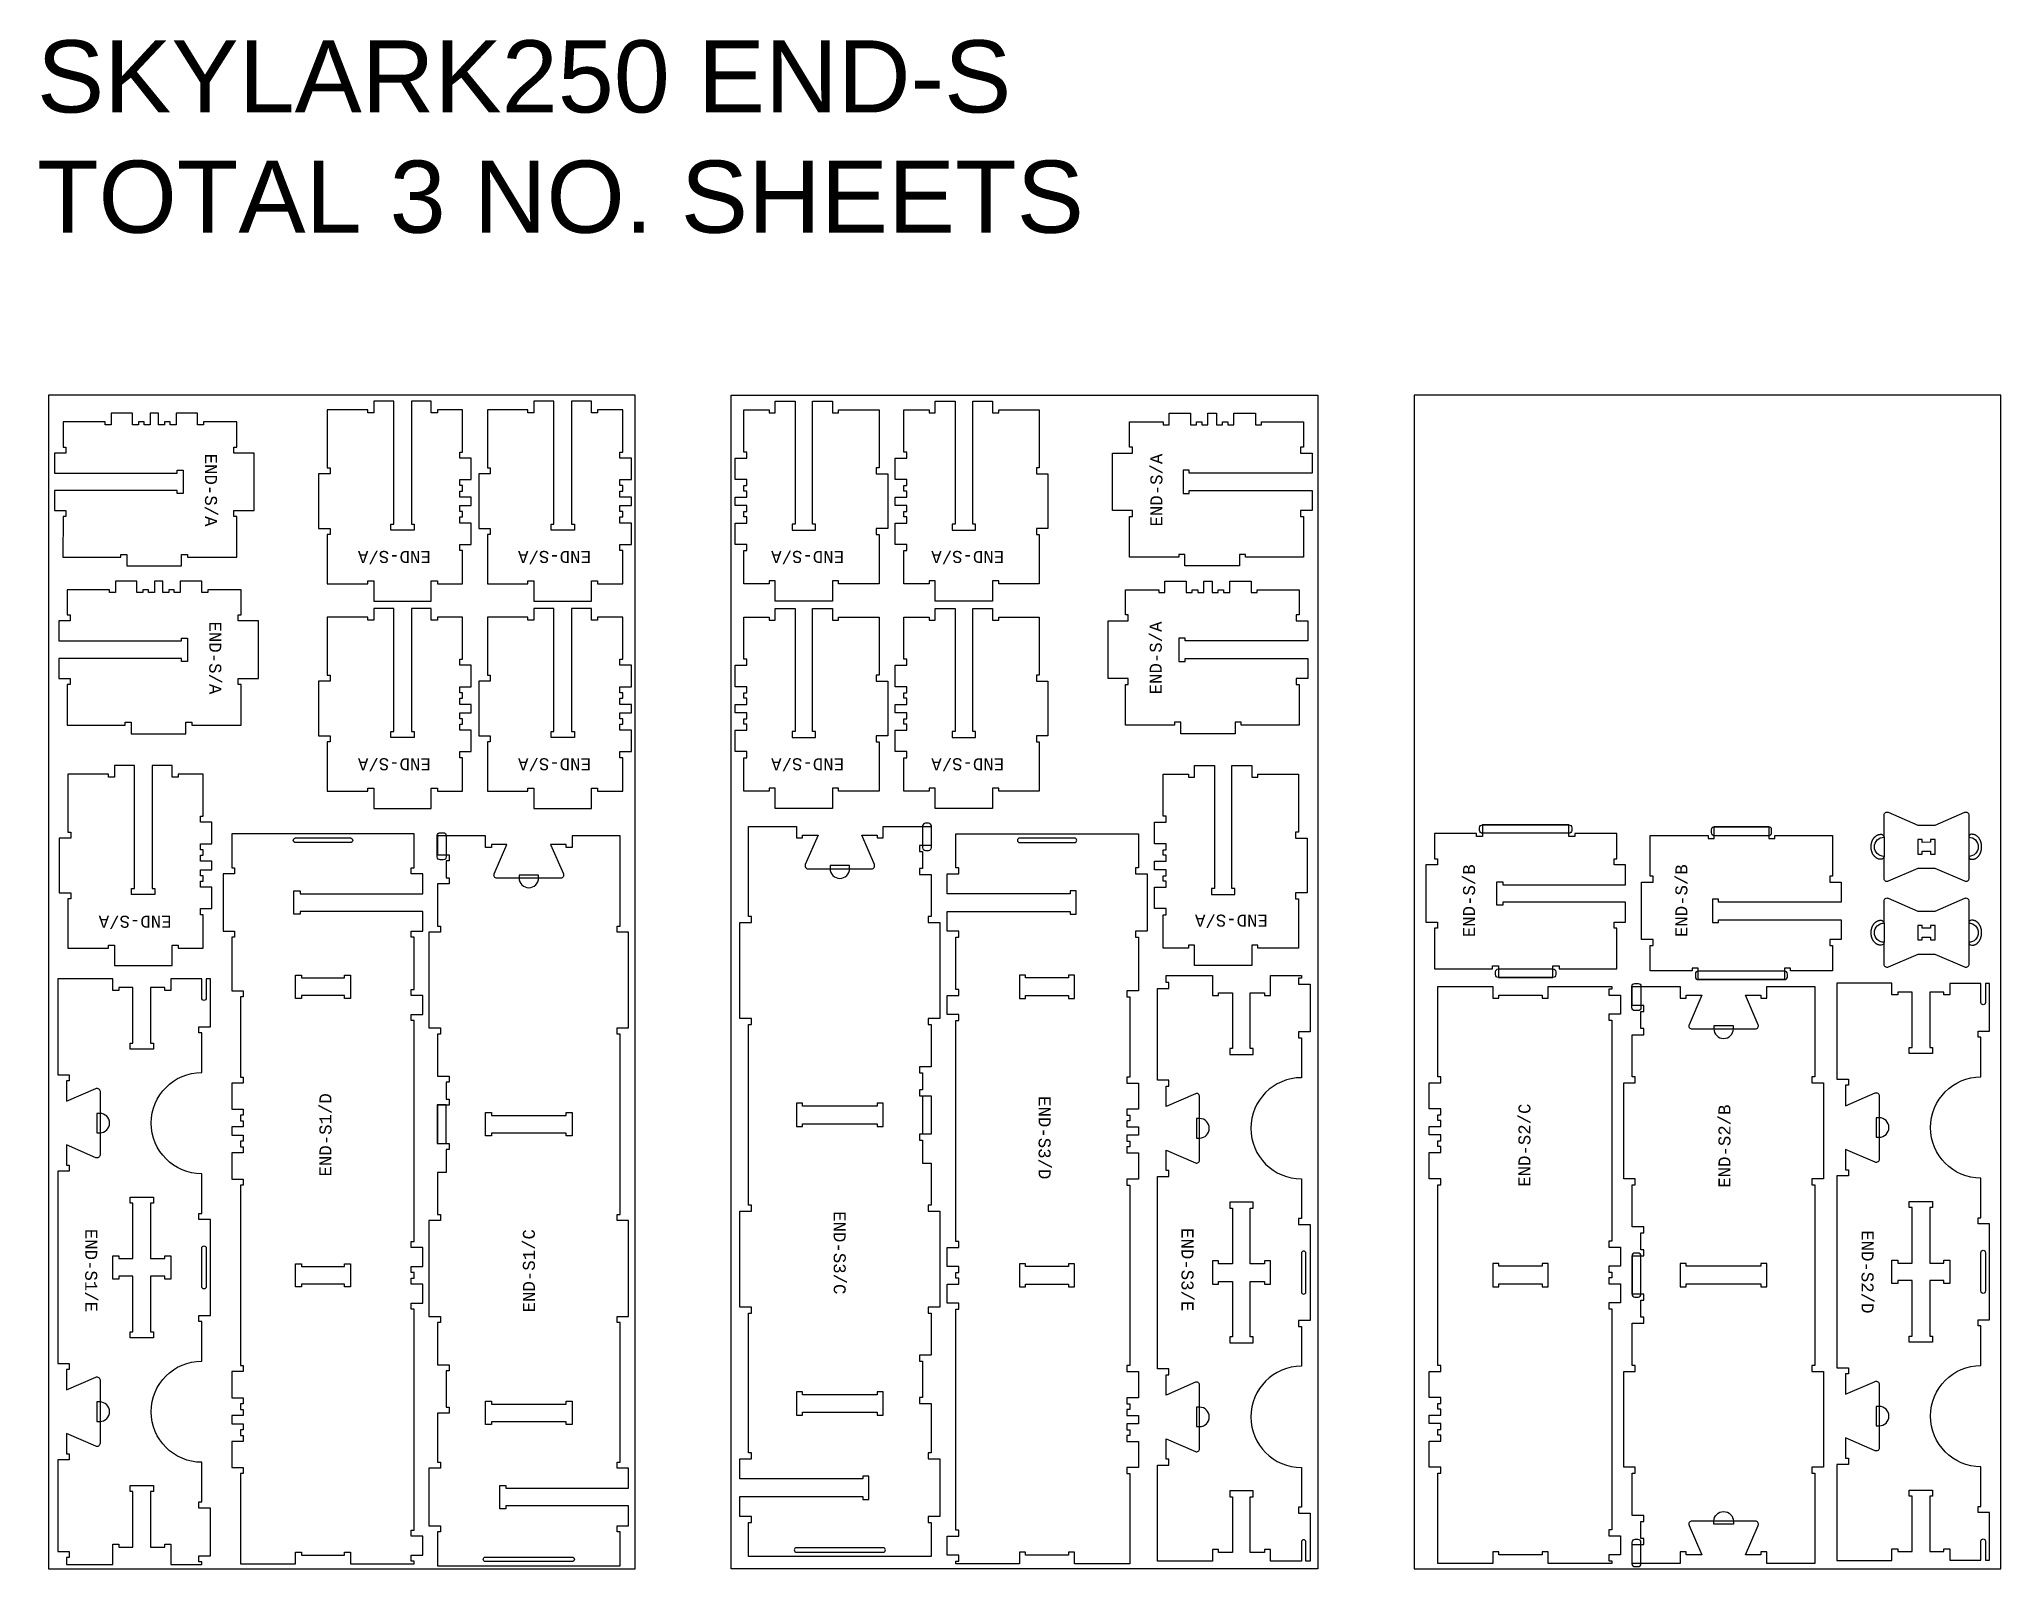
# Model space of a CAD drawing. Extents: x -30 to 12678, y 0 to 23683.
# Drawn here: x 1469 to 5549, y 1291 to 4471 of the extents above; entities that cross this region are included whole.
import ezdxf

# ---------------------------------------------------------------- set-up
doc = ezdxf.new("R2010")
doc.units = 0
for name, color, linetype in [('0_SHEET_SPRUCEPLY_2440X122', 1, 'CONTINUOUS'), ('1_ANYTOOL_1MMDEEP_LABELS_S', 2, 'CONTINUOUS'), ('3_ANYTOOL_CUTTHROUGH_INSID', 4, 'CONTINUOUS'), ('4_ANYTOOL_CUTTHROUGH_OUTSI', 5, 'CONTINUOUS'), ('5_ANYTOOL_HALF_MILL_9MM_IN', 3, 'CONTINUOUS'), ('DONOTCUT', 7, 'CONTINUOUS')]:
    doc.layers.add(name, color=color, linetype=linetype)
doc.styles.add('ARIAL_REGULAR', font='')
doc.styles.add('MONOTXT_REGULAR', font='')
doc.styles.get('ARIAL_REGULAR').set_extended_font_data('Arial')
doc.styles.get('MONOTXT_REGULAR').set_extended_font_data('Monotxt')

msp = doc.modelspace()

# ---------------------------------------------------------------- texts
at = {"layer": '0_SHEET_SPRUCEPLY_2440X122', "color": 1, "char_height": 0.5, "width": 4.918, "attachment_point": 1, "style": 'ARIAL_REGULAR'}
for s, insert in [('001 x1', (1488.5, 3808.2)), ('003 x1', (2908.5, 3808.2)), ('002 x1', (2908.5, 3808.2))]:
    msp.add_mtext(s, dxfattribs=dict(at, insert=insert))
at = {"layer": '1_ANYTOOL_1MMDEEP_LABELS_S', "char_height": 25, "attachment_point": 5, "style": 'MONOTXT_REGULAR'}
for s, insert, width, rotation in [('END-S/A', (1826.2, 3533.5), 386.216, 270), ('END-S/A', (3792.7, 3533.5), 386.216, 90), ('END-S/A', (2207.7, 3394.7), 386.216, 180), ('END-S/A', (2540.7, 3394.7), 386.216, 180), ('END-S/A', (3067.1, 3394.7), 386.216, 180), ('END-S/A', (3400.1, 3394.7), 386.216, 180), ('END-S/A', (1835.1, 3184.6), 386.216, 270), ('END-S/A', (3791.3, 3184.6), 386.216, 90), ('END-S/A', (2207.7, 2963.7), 386.216, 180), ('END-S/A', (2540.7, 2963.7), 386.216, 180), ('END-S/A', (3067.1, 2963.7), 386.216, 180), ('END-S/A', (3400.1, 2963.7), 386.216, 180), ('END-S/B', (4442.9, 2679.7), 386.216, 90), ('END-S/B', (4884.5, 2679.9), 386.216, 90), ('END-S/A', (1668.6, 2636.3), 386.216, 180), ('END-S/A', (3948.5, 2638.6), 386.216, 180), ('END-S1/D', (2064.6, 2193), 436.486, 90), ('END-S3/D', (3559.9, 2187), 436.486, 270), ('END-S2/C', (4558.1, 2171.6), 436.216, 90), ('END-S2/B', (4974.1, 2169.6), 436.486, 90), ('END-S3/C', (3133.7, 1947.8), 436.216, 270), ('END-S1/E', (1577.1, 1911.1), 435.946, 270), ('END-S1/C', (2487.7, 1910.5), 436.216, 90), ('END-S3/E', (3857, 1912.6), 435.946, 270), ('END-S2/D', (5271.3, 1908.2), 436.486, 270)]:
    msp.add_mtext(s, dxfattribs=dict(at, insert=insert, width=width, rotation=rotation))
at = {"layer": 'DONOTCUT', "insert": (1464.5, 4468.6), "char_height": 150, "width": 4614.13, "attachment_point": 1, "style": 'ARIAL_REGULAR'}
msp.add_mtext('{\\fArial;SKYLARK250 END-S}\\P{\\fArial;TOTAL 3 NO. SHEETS}', dxfattribs=at)

# ---------------------------------------------------------------- linework, layer by layer
at = {"layer": '0_SHEET_SPRUCEPLY_2440X122'}
for points in [[(1488.5, 1290.9), (2708.5, 1290.9), (2708.5, 3730.9), (1488.5, 3730.9)], [(4128.5, 1290.9), (2908.5, 1290.9), (2908.5, 3730.9), (4128.5, 3730.9)], [(4328.5, 1290.9), (5548.5, 1290.9), (5548.5, 3730.9), (4328.5, 3730.9)]]:
    msp.add_lwpolyline(points, close=True, dxfattribs=at)
at = {"layer": '3_ANYTOOL_CUTTHROUGH_INSID'}
for points in [[(2002.3, 2810.2), (2116.3, 2810.2, -1), (2116.3, 2800.7), (2002.3, 2800.7, -1)], [(3622.2, 2810.1), (3508.2, 2810.1, 1), (3508.2, 2800.6), (3622.2, 2800.6, 1)], [(1807.1, 1877.4), (1807.1, 1957.4, -1), (1816.6, 1957.4), (1816.6, 1877.4, -1)], [(4094, 1946.6), (4094, 1866.6, 1), (4103.5, 1866.6), (4103.5, 1946.6, 1)], [(5507.3, 1868.2), (5507.3, 1948.2, -1), (5516.8, 1948.2), (5516.8, 1868.2, -1)], [(2397.3, 1305.7, -1), (2397.3, 1315.2), (2577.3, 1315.2, -1), (2577.3, 1305.7)], [(3224.2, 1325.2, 1), (3224.2, 1334.7), (3044.2, 1334.7, 1), (3044.2, 1325.2)]]:
    msp.add_lwpolyline(points, format="xyb", close=True, dxfattribs=at)
for points in [[(5402.4, 2801.2), (5385.3, 2801.1), (5385.3, 2806.9), (5375.8, 2806.9), (5375.8, 2776.9), (5385.3, 2776.9), (5385.3, 2782.6), (5402.4, 2782.7), (5402.4, 2776.9), (5411.8, 2776.9), (5411.8, 2807), (5402.4, 2807)], [(5402.4, 2622.6), (5385.3, 2622.5), (5385.3, 2628.3), (5375.8, 2628.3), (5375.8, 2598.3), (5385.3, 2598.3), (5385.3, 2604), (5402.4, 2604.1), (5402.4, 2598.3), (5411.8, 2598.3), (5411.8, 2628.4), (5402.4, 2628.4)], [(2104, 2476.7), (2104, 2482.7), (2014.5, 2482.7), (2014.5, 2476.7), (2002, 2476.7), (2002, 2525.2), (2014.5, 2525.2), (2014.5, 2519.2), (2104, 2519.2), (2104, 2525.2), (2116.5, 2525.2), (2116.5, 2476.7)], [(3520.5, 2476.7), (3520.5, 2482.7), (3610, 2482.7), (3610, 2476.7), (3622.5, 2476.7), (3622.5, 2525.2), (3610, 2525.2), (3610, 2519.2), (3520.5, 2519.2), (3520.5, 2525.2), (3508, 2525.2), (3508, 2476.7)], [(3056.5, 2216.2), (3212, 2216.2), (3212, 2210.2), (3224.5, 2210.2), (3224.5, 2258.7), (3212, 2258.7), (3212, 2252.7), (3056.5, 2252.7), (3056.5, 2258.7), (3044, 2258.7), (3044, 2210.2), (3056.5, 2210.2)], [(2565, 2196.7), (2409.5, 2196.7), (2409.5, 2190.7), (2397, 2190.7), (2397, 2239.2), (2409.5, 2239.2), (2409.5, 2233.2), (2565, 2233.2), (2565, 2239.2), (2577.5, 2239.2), (2577.5, 2190.7), (2565, 2190.7)], [(1706.6, 2051.2), (1700.6, 2051.2), (1700.6, 1935.7), (1730.1, 1935.7), (1730.1, 1941.7), (1742.6, 1941.7), (1742.6, 1893.2), (1730.1, 1893.2), (1730.1, 1899.2), (1700.6, 1899.2), (1700.6, 1783.7), (1706.6, 1783.7), (1706.6, 1771.2), (1658.1, 1771.2), (1658.1, 1783.7), (1664.1, 1783.7), (1664.1, 1899.2), (1634.6, 1899.2), (1634.6, 1893.2), (1622.1, 1893.2), (1622.1, 1941.7), (1634.6, 1941.7), (1634.6, 1935.7), (1664.1, 1935.7), (1664.1, 2051.2), (1658.1, 2051.2), (1658.1, 2063.7), (1706.6, 2063.7)], [(3993.5, 1772.9), (3987.5, 1772.9), (3987.5, 1888.4), (4017, 1888.4), (4017, 1882.4), (4029.5, 1882.4), (4029.5, 1930.9), (4017, 1930.9), (4017, 1924.9), (3987.5, 1924.9), (3987.5, 2040.4), (3993.5, 2040.4), (3993.5, 2052.9), (3945, 2052.9), (3945, 2040.4), (3951, 2040.4), (3951, 1924.9), (3921.5, 1924.9), (3921.5, 1930.9), (3909, 1930.9), (3909, 1882.4), (3921.5, 1882.4), (3921.5, 1888.4), (3951, 1888.4), (3951, 1772.9), (3945, 1772.9), (3945, 1760.4), (3993.5, 1760.4)], [(5406.8, 2042), (5400.8, 2042), (5400.8, 1926.5), (5430.3, 1926.5), (5430.3, 1932.5), (5442.8, 1932.5), (5442.8, 1884), (5430.3, 1884), (5430.3, 1890), (5400.8, 1890), (5400.8, 1774.5), (5406.8, 1774.5), (5406.8, 1762), (5358.3, 1762), (5358.3, 1774.5), (5364.3, 1774.5), (5364.3, 1890), (5334.8, 1890), (5334.8, 1884), (5322.3, 1884), (5322.3, 1932.5), (5334.8, 1932.5), (5334.8, 1926.5), (5364.3, 1926.5), (5364.3, 2042), (5358.3, 2042), (5358.3, 2054.5), (5406.8, 2054.5)], [(2014.5, 1882.7), (2014.5, 1876.7), (2002, 1876.7), (2002, 1925.2), (2014.5, 1925.2), (2014.5, 1919.2), (2104, 1919.2), (2104, 1925.2), (2116.5, 1925.2), (2116.5, 1876.7), (2104, 1876.7), (2104, 1882.7)], [(3610, 1882.7), (3610, 1876.7), (3622.5, 1876.7), (3622.5, 1925.2), (3610, 1925.2), (3610, 1919.2), (3520.5, 1919.2), (3520.5, 1925.2), (3508, 1925.2), (3508, 1876.7), (3520.5, 1876.7), (3520.5, 1882.7)], [(4594.5, 1919.8), (4505, 1919.8), (4505, 1925.8), (4492.5, 1925.8), (4492.5, 1877.3), (4505, 1877.3), (4505, 1883.3), (4594.5, 1883.3), (4594.5, 1877.3), (4607, 1877.3), (4607, 1925.8), (4594.5, 1925.8)], [(5062.3, 1877.3), (5062.3, 1925.8), (5049.8, 1925.8), (5049.8, 1919.8), (4894.3, 1919.8), (4894.3, 1925.8), (4881.8, 1925.8), (4881.8, 1877.3), (4894.3, 1877.3), (4894.3, 1883.3), (5049.8, 1883.3), (5049.8, 1877.3)], [(2577.5, 1590.7), (2565, 1590.7), (2565, 1596.7), (2409.5, 1596.7), (2409.5, 1590.7), (2397, 1590.7), (2397, 1639.2), (2409.5, 1639.2), (2409.5, 1633.2), (2565, 1633.2), (2565, 1639.2), (2577.5, 1639.2)], [(3044, 1610.2), (3056.5, 1610.2), (3056.5, 1616.2), (3212, 1616.2), (3212, 1610.2), (3224.5, 1610.2), (3224.5, 1658.7), (3212, 1658.7), (3212, 1652.7), (3056.5, 1652.7), (3056.5, 1658.7), (3044, 1658.7)]]:
    msp.add_lwpolyline(points, close=True, dxfattribs=at)
at = {"layer": '4_ANYTOOL_CUTTHROUGH_OUTSI'}
for points in [[(2349.6, 3489.1), (2343.6, 3489.1), (2343.6, 3501.6), (2367.6, 3501.6), (2367.6, 3519.1), (2343.6, 3519.1), (2343.6, 3531.6), (2349.6, 3531.6), (2349.6, 3543.1), (2343.6, 3543.1), (2343.6, 3555.6), (2367.6, 3555.6), (2367.6, 3600.2), (2343.6, 3600.2), (2343.6, 3612.7), (2349.6, 3612.7), (2349.6, 3700.2), (2297.1, 3700.2), (2297.1, 3694.2), (2284.6, 3694.2), (2284.6, 3718.2), (2243.1, 3718.2), (2243.1, 3462.7), (2249.1, 3462.7), (2249.1, 3450.2), (2200.6, 3450.2), (2200.6, 3462.7), (2206.6, 3462.7), (2206.6, 3718.2), (2165.1, 3718.2), (2165.1, 3694.2), (2152.6, 3694.2), (2152.6, 3700.2), (2068.1, 3700.2), (2068.1, 3682.5), (2068.1, 3579.7), (2074.1, 3579.7), (2074.1, 3567.2), (2050.1, 3567.2), (2050.1, 3453.7), (2074.1, 3453.7), (2074.1, 3441.2), (2068.1, 3441.2), (2068.1, 3338.7), (2152.6, 3338.7), (2152.6, 3344.7), (2165.1, 3344.7), (2165.1, 3302.7), (2284.6, 3302.7), (2284.6, 3344.7), (2297.1, 3344.7), (2297.1, 3338.7), (2349.6, 3338.7), (2349.6, 3408.2), (2343.6, 3408.2), (2343.6, 3420.7), (2367.6, 3420.7), (2367.6, 3465.1), (2343.6, 3465.1), (2343.6, 3477.6), (2349.6, 3477.6)], [(2682.6, 3489.1), (2676.6, 3489.1), (2676.6, 3501.6), (2700.6, 3501.6), (2700.6, 3519.1), (2676.6, 3519.1), (2676.6, 3531.6), (2682.6, 3531.6), (2682.6, 3543.1), (2676.6, 3543.1), (2676.6, 3555.6), (2700.6, 3555.6), (2700.6, 3600.2), (2676.6, 3600.2), (2676.6, 3612.7), (2682.6, 3612.7), (2682.6, 3700.2), (2630.1, 3700.2), (2630.1, 3694.2), (2617.6, 3694.2), (2617.6, 3718.2), (2576.1, 3718.2), (2576.1, 3462.7), (2582.1, 3462.7), (2582.1, 3450.2), (2533.6, 3450.2), (2533.6, 3462.7), (2539.6, 3462.7), (2539.6, 3718.2), (2498.1, 3718.2), (2498.1, 3694.2), (2485.6, 3694.2), (2485.6, 3700.2), (2401.1, 3700.2), (2401.1, 3682.5), (2401.1, 3579.7), (2407.1, 3579.7), (2407.1, 3567.2), (2383.1, 3567.2), (2383.1, 3453.7), (2407.1, 3453.7), (2407.1, 3441.2), (2401.1, 3441.2), (2401.1, 3338.7), (2485.6, 3338.7), (2485.6, 3344.7), (2498.1, 3344.7), (2498.1, 3302.7), (2617.6, 3302.7), (2617.6, 3344.7), (2630.1, 3344.7), (2630.1, 3338.7), (2682.6, 3338.7), (2682.6, 3408.2), (2676.6, 3408.2), (2676.6, 3420.7), (2700.6, 3420.7), (2700.6, 3465.1), (2676.6, 3465.1), (2676.6, 3477.6), (2682.6, 3477.6)], [(2934.5, 3489.1), (2940.5, 3489.1), (2940.5, 3501.6), (2916.5, 3501.6), (2916.5, 3519.1), (2940.5, 3519.1), (2940.5, 3531.6), (2934.5, 3531.6), (2934.5, 3543.1), (2940.5, 3543.1), (2940.5, 3555.6), (2916.5, 3555.6), (2916.5, 3600.2), (2940.5, 3600.2), (2940.5, 3612.7), (2934.5, 3612.7), (2934.5, 3700.2), (2987, 3700.2), (2987, 3694.2), (2999.5, 3694.2), (2999.5, 3718.2), (3041, 3718.2), (3041, 3462.7), (3035, 3462.7), (3035, 3450.2), (3083.5, 3450.2), (3083.5, 3462.7), (3077.5, 3462.7), (3077.5, 3718.2), (3119, 3718.2), (3119, 3694.2), (3131.5, 3694.2), (3131.5, 3700.2), (3216, 3700.2), (3216, 3682.5), (3216, 3579.7), (3210, 3579.7), (3210, 3567.2), (3234, 3567.2), (3234, 3453.7), (3210, 3453.7), (3210, 3441.2), (3216, 3441.2), (3216, 3338.7), (3131.5, 3338.7), (3131.5, 3344.7), (3119, 3344.7), (3119, 3302.7), (2999.5, 3302.7), (2999.5, 3344.7), (2987, 3344.7), (2987, 3338.7), (2934.5, 3338.7), (2934.5, 3408.2), (2940.5, 3408.2), (2940.5, 3420.7), (2916.5, 3420.7), (2916.5, 3465.1), (2940.5, 3465.1), (2940.5, 3477.6), (2934.5, 3477.6)], [(3267.5, 3489.1), (3273.5, 3489.1), (3273.5, 3501.6), (3249.5, 3501.6), (3249.5, 3519.1), (3273.5, 3519.1), (3273.5, 3531.6), (3267.5, 3531.6), (3267.5, 3543.1), (3273.5, 3543.1), (3273.5, 3555.6), (3249.5, 3555.6), (3249.5, 3600.2), (3273.5, 3600.2), (3273.5, 3612.7), (3267.5, 3612.7), (3267.5, 3700.2), (3320, 3700.2), (3320, 3694.2), (3332.5, 3694.2), (3332.5, 3718.2), (3374, 3718.2), (3374, 3462.7), (3368, 3462.7), (3368, 3450.2), (3416.5, 3450.2), (3416.5, 3462.7), (3410.5, 3462.7), (3410.5, 3718.2), (3452, 3718.2), (3452, 3694.2), (3464.5, 3694.2), (3464.5, 3700.2), (3549, 3700.2), (3549, 3682.5), (3549, 3579.7), (3543, 3579.7), (3543, 3567.2), (3567, 3567.2), (3567, 3453.7), (3543, 3453.7), (3543, 3441.2), (3549, 3441.2), (3549, 3338.7), (3464.5, 3338.7), (3464.5, 3344.7), (3452, 3344.7), (3452, 3302.7), (3332.5, 3302.7), (3332.5, 3344.7), (3320, 3344.7), (3320, 3338.7), (3267.5, 3338.7), (3267.5, 3408.2), (3273.5, 3408.2), (3273.5, 3420.7), (3249.5, 3420.7), (3249.5, 3465.1), (3273.5, 3465.1), (3273.5, 3477.6), (3267.5, 3477.6)], [(1729.8, 3675.4), (1729.8, 3669.4), (1717.3, 3669.4), (1717.3, 3693.4), (1699.7, 3693.4), (1699.7, 3669.4), (1687.2, 3669.4), (1687.2, 3675.4), (1675.7, 3675.4), (1675.7, 3669.4), (1663.2, 3669.4), (1663.2, 3693.4), (1618.7, 3693.4), (1618.7, 3669.4), (1606.2, 3669.4), (1606.2, 3675.4), (1518.7, 3675.4), (1518.7, 3622.9), (1524.7, 3622.9), (1524.7, 3610.4), (1500.7, 3610.4), (1500.7, 3568.9), (1756.2, 3568.9), (1756.2, 3574.9), (1768.7, 3574.9), (1768.7, 3526.4), (1756.2, 3526.4), (1756.2, 3532.4), (1500.7, 3532.4), (1500.7, 3490.9), (1524.7, 3490.9), (1524.7, 3478.4), (1518.7, 3478.4), (1518.6, 3393.9), (1536.4, 3393.9), (1639.2, 3393.9), (1639.2, 3399.9), (1651.7, 3399.9), (1651.7, 3375.9), (1765.2, 3375.9), (1765.2, 3399.9), (1777.7, 3399.9), (1777.7, 3393.9), (1880.2, 3393.9), (1880.2, 3478.4), (1874.2, 3478.4), (1874.2, 3490.9), (1916.2, 3490.9), (1916.2, 3610.4), (1874.2, 3610.4), (1874.2, 3622.9), (1880.2, 3622.9), (1880.2, 3675.4), (1810.7, 3675.4), (1810.7, 3669.4), (1798.2, 3669.4), (1798.2, 3693.4), (1753.7, 3693.4), (1753.7, 3669.4), (1741.2, 3669.4), (1741.2, 3675.4)], [(3887.3, 3675.4), (3887.3, 3669.4), (3899.8, 3669.4), (3899.8, 3693.4), (3917.3, 3693.4), (3917.3, 3669.4), (3929.8, 3669.4), (3929.8, 3675.4), (3941.3, 3675.4), (3941.3, 3669.4), (3953.8, 3669.4), (3953.8, 3693.4), (3998.4, 3693.4), (3998.4, 3669.4), (4010.9, 3669.4), (4010.9, 3675.4), (4098.4, 3675.4), (4098.4, 3622.9), (4092.4, 3622.9), (4092.4, 3610.4), (4116.4, 3610.4), (4116.4, 3568.9), (3860.9, 3568.9), (3860.9, 3574.9), (3848.4, 3574.9), (3848.4, 3526.4), (3860.9, 3526.4), (3860.9, 3532.4), (4116.4, 3532.4), (4116.4, 3490.9), (4092.4, 3490.9), (4092.4, 3478.4), (4098.4, 3478.4), (4098.4, 3393.9), (4080.7, 3393.9), (3977.9, 3393.9), (3977.9, 3399.9), (3965.4, 3399.9), (3965.4, 3375.9), (3851.9, 3375.9), (3851.9, 3399.9), (3839.4, 3399.9), (3839.4, 3393.9), (3736.9, 3393.9), (3736.9, 3478.4), (3742.9, 3478.4), (3742.9, 3490.9), (3700.9, 3490.9), (3700.9, 3610.4), (3742.9, 3610.4), (3742.9, 3622.9), (3736.9, 3622.9), (3736.9, 3675.4), (3806.4, 3675.4), (3806.4, 3669.4), (3818.9, 3669.4), (3818.9, 3693.4), (3863.3, 3693.4), (3863.3, 3669.4), (3875.8, 3669.4), (3875.8, 3675.4)], [(1738.7, 3326.5), (1738.7, 3320.5), (1726.2, 3320.5), (1726.2, 3344.5), (1708.6, 3344.5), (1708.6, 3320.5), (1696.1, 3320.5), (1696.1, 3326.5), (1684.6, 3326.5), (1684.6, 3320.5), (1672.1, 3320.5), (1672.1, 3344.5), (1627.6, 3344.5), (1627.6, 3320.5), (1615.1, 3320.5), (1615.1, 3326.5), (1527.6, 3326.5), (1527.6, 3274), (1533.6, 3274), (1533.6, 3261.5), (1509.6, 3261.5), (1509.6, 3220), (1765.1, 3220), (1765.1, 3226), (1777.6, 3226), (1777.6, 3177.5), (1765.1, 3177.5), (1765.1, 3183.5), (1509.6, 3183.5), (1509.6, 3142), (1533.6, 3142), (1533.6, 3129.5), (1527.6, 3129.5), (1527.6, 3045), (1545.3, 3045), (1648.1, 3045), (1648.1, 3051), (1660.6, 3051), (1660.6, 3027), (1774.1, 3027), (1774.1, 3051), (1786.6, 3051), (1786.6, 3045), (1889.1, 3045), (1889.1, 3129.5), (1883.1, 3129.5), (1883.1, 3142), (1925.1, 3142), (1925.1, 3261.5), (1883.1, 3261.5), (1883.1, 3274), (1889.1, 3274), (1889.1, 3326.5), (1819.6, 3326.5), (1819.6, 3320.5), (1807.1, 3320.5), (1807.1, 3344.5), (1762.6, 3344.5), (1762.6, 3320.5), (1750.1, 3320.5), (1750.1, 3326.5)], [(3878.4, 3326.5), (3878.4, 3320.5), (3890.9, 3320.5), (3890.9, 3344.5), (3908.4, 3344.5), (3908.4, 3320.5), (3920.9, 3320.5), (3920.9, 3326.5), (3932.4, 3326.5), (3932.4, 3320.5), (3944.9, 3320.5), (3944.9, 3344.5), (3989.5, 3344.5), (3989.5, 3320.5), (4002, 3320.5), (4002, 3326.5), (4089.5, 3326.5), (4089.5, 3274), (4083.5, 3274), (4083.5, 3261.5), (4107.5, 3261.5), (4107.5, 3220), (3852, 3220), (3852, 3226), (3839.5, 3226), (3839.5, 3177.5), (3852, 3177.5), (3852, 3183.5), (4107.5, 3183.5), (4107.5, 3142), (4083.5, 3142), (4083.5, 3129.5), (4089.5, 3129.5), (4089.5, 3045), (4071.7, 3045), (3969, 3045), (3969, 3051), (3956.5, 3051), (3956.5, 3027), (3843, 3027), (3843, 3051), (3830.5, 3051), (3830.5, 3045), (3728, 3045), (3728, 3129.5), (3734, 3129.5), (3734, 3142), (3692, 3142), (3692, 3261.5), (3734, 3261.5), (3734, 3274), (3728, 3274), (3728, 3326.5), (3797.5, 3326.5), (3797.5, 3320.5), (3810, 3320.5), (3810, 3344.5), (3854.4, 3344.5), (3854.4, 3320.5), (3866.9, 3320.5), (3866.9, 3326.5)], [(2349.6, 3058.1), (2343.6, 3058.1), (2343.6, 3070.6), (2367.6, 3070.6), (2367.6, 3088.1), (2343.6, 3088.1), (2343.6, 3100.6), (2349.6, 3100.6), (2349.6, 3112.1), (2343.6, 3112.1), (2343.6, 3124.6), (2367.6, 3124.6), (2367.6, 3169.2), (2343.6, 3169.2), (2343.6, 3181.7), (2349.6, 3181.7), (2349.6, 3269.2), (2297.1, 3269.2), (2297.1, 3263.2), (2284.6, 3263.2), (2284.6, 3287.2), (2243.1, 3287.2), (2243.1, 3031.7), (2249.1, 3031.7), (2249.1, 3019.2), (2200.6, 3019.2), (2200.6, 3031.7), (2206.6, 3031.7), (2206.6, 3287.2), (2165.1, 3287.2), (2165.1, 3263.2), (2152.6, 3263.2), (2152.6, 3269.2), (2068.1, 3269.2), (2068.1, 3251.5), (2068.1, 3148.7), (2074.1, 3148.7), (2074.1, 3136.2), (2050.1, 3136.2), (2050.1, 3022.7), (2074.1, 3022.7), (2074.1, 3010.2), (2068.1, 3010.2), (2068.1, 2907.7), (2152.6, 2907.7), (2152.6, 2913.7), (2165.1, 2913.7), (2165.1, 2871.7), (2284.6, 2871.7), (2284.6, 2913.7), (2297.1, 2913.7), (2297.1, 2907.7), (2349.6, 2907.7), (2349.6, 2977.2), (2343.6, 2977.2), (2343.6, 2989.7), (2367.6, 2989.7), (2367.6, 3034.1), (2343.6, 3034.1), (2343.6, 3046.6), (2349.6, 3046.6)], [(2682.6, 3058.1), (2676.6, 3058.1), (2676.6, 3070.6), (2700.6, 3070.6), (2700.6, 3088.1), (2676.6, 3088.1), (2676.6, 3100.6), (2682.6, 3100.6), (2682.6, 3112.1), (2676.6, 3112.1), (2676.6, 3124.6), (2700.6, 3124.6), (2700.6, 3169.2), (2676.6, 3169.2), (2676.6, 3181.7), (2682.6, 3181.7), (2682.6, 3269.2), (2630.1, 3269.2), (2630.1, 3263.2), (2617.6, 3263.2), (2617.6, 3287.2), (2576.1, 3287.2), (2576.1, 3031.7), (2582.1, 3031.7), (2582.1, 3019.2), (2533.6, 3019.2), (2533.6, 3031.7), (2539.6, 3031.7), (2539.6, 3287.2), (2498.1, 3287.2), (2498.1, 3263.2), (2485.6, 3263.2), (2485.6, 3269.2), (2401.1, 3269.2), (2401.1, 3251.5), (2401.1, 3148.7), (2407.1, 3148.7), (2407.1, 3136.2), (2383.1, 3136.2), (2383.1, 3022.7), (2407.1, 3022.7), (2407.1, 3010.2), (2401.1, 3010.2), (2401.1, 2907.7), (2485.6, 2907.7), (2485.6, 2913.7), (2498.1, 2913.7), (2498.1, 2871.7), (2617.6, 2871.7), (2617.6, 2913.7), (2630.1, 2913.7), (2630.1, 2907.7), (2682.6, 2907.7), (2682.6, 2977.2), (2676.6, 2977.2), (2676.6, 2989.7), (2700.6, 2989.7), (2700.6, 3034.1), (2676.6, 3034.1), (2676.6, 3046.6), (2682.6, 3046.6)], [(2934.5, 3058.1), (2940.5, 3058.1), (2940.5, 3070.6), (2916.5, 3070.6), (2916.5, 3088.1), (2940.5, 3088.1), (2940.5, 3100.6), (2934.5, 3100.6), (2934.5, 3112.1), (2940.5, 3112.1), (2940.5, 3124.6), (2916.5, 3124.6), (2916.5, 3169.2), (2940.5, 3169.2), (2940.5, 3181.7), (2934.5, 3181.7), (2934.5, 3269.2), (2987, 3269.2), (2987, 3263.2), (2999.5, 3263.2), (2999.5, 3287.2), (3041, 3287.2), (3041, 3031.7), (3035, 3031.7), (3035, 3019.2), (3083.5, 3019.2), (3083.5, 3031.7), (3077.5, 3031.7), (3077.5, 3287.2), (3119, 3287.2), (3119, 3263.2), (3131.5, 3263.2), (3131.5, 3269.2), (3216, 3269.2), (3216, 3251.5), (3216, 3148.7), (3210, 3148.7), (3210, 3136.2), (3234, 3136.2), (3234, 3022.7), (3210, 3022.7), (3210, 3010.2), (3216, 3010.2), (3216, 2907.7), (3131.5, 2907.7), (3131.5, 2913.7), (3119, 2913.7), (3119, 2871.7), (2999.5, 2871.7), (2999.5, 2913.7), (2987, 2913.7), (2987, 2907.7), (2934.5, 2907.7), (2934.5, 2977.2), (2940.5, 2977.2), (2940.5, 2989.7), (2916.5, 2989.7), (2916.5, 3034.1), (2940.5, 3034.1), (2940.5, 3046.6), (2934.5, 3046.6)], [(3267.5, 3058.1), (3273.5, 3058.1), (3273.5, 3070.6), (3249.5, 3070.6), (3249.5, 3088.1), (3273.5, 3088.1), (3273.5, 3100.6), (3267.5, 3100.6), (3267.5, 3112.1), (3273.5, 3112.1), (3273.5, 3124.6), (3249.5, 3124.6), (3249.5, 3169.2), (3273.5, 3169.2), (3273.5, 3181.7), (3267.5, 3181.7), (3267.5, 3269.2), (3320, 3269.2), (3320, 3263.2), (3332.5, 3263.2), (3332.5, 3287.2), (3374, 3287.2), (3374, 3031.7), (3368, 3031.7), (3368, 3019.2), (3416.5, 3019.2), (3416.5, 3031.7), (3410.5, 3031.7), (3410.5, 3287.2), (3452, 3287.2), (3452, 3263.2), (3464.5, 3263.2), (3464.5, 3269.2), (3549, 3269.2), (3549, 3251.5), (3549, 3148.7), (3543, 3148.7), (3543, 3136.2), (3567, 3136.2), (3567, 3022.7), (3543, 3022.7), (3543, 3010.2), (3549, 3010.2), (3549, 2907.7), (3464.5, 2907.7), (3464.5, 2913.7), (3452, 2913.7), (3452, 2871.7), (3332.5, 2871.7), (3332.5, 2913.7), (3320, 2913.7), (3320, 2907.7), (3267.5, 2907.7), (3267.5, 2977.2), (3273.5, 2977.2), (3273.5, 2989.7), (3249.5, 2989.7), (3249.5, 3034.1), (3273.5, 3034.1), (3273.5, 3046.6), (3267.5, 3046.6)], [(1810.4, 2731.7), (1804.4, 2731.7), (1804.4, 2744.2), (1828.4, 2744.2), (1828.4, 2761.7), (1804.4, 2761.7), (1804.4, 2774.2), (1810.4, 2774.2), (1810.4, 2785.7), (1804.4, 2785.7), (1804.4, 2798.2), (1828.4, 2798.2), (1828.4, 2842.8), (1804.4, 2842.8), (1804.4, 2855.3), (1810.4, 2855.3), (1810.4, 2942.8), (1757.9, 2942.8), (1757.9, 2936.8), (1745.4, 2936.8), (1745.4, 2960.8), (1703.9, 2960.8), (1703.9, 2705.3), (1709.9, 2705.3), (1709.9, 2692.8), (1661.4, 2692.8), (1661.4, 2705.3), (1667.4, 2705.3), (1667.4, 2960.8), (1625.9, 2960.8), (1625.9, 2936.8), (1613.4, 2936.8), (1613.4, 2942.8), (1528.9, 2942.8), (1528.9, 2925), (1528.9, 2822.3), (1534.9, 2822.3), (1534.9, 2809.8), (1510.9, 2809.8), (1510.9, 2696.3), (1534.9, 2696.3), (1534.9, 2683.8), (1528.9, 2683.8), (1528.9, 2581.3), (1613.4, 2581.3), (1613.4, 2587.3), (1625.9, 2587.3), (1625.9, 2545.3), (1745.4, 2545.3), (1745.4, 2587.3), (1757.9, 2587.3), (1757.9, 2581.3), (1810.4, 2581.3), (1810.4, 2650.8), (1804.4, 2650.8), (1804.4, 2663.3), (1828.4, 2663.3), (1828.4, 2707.7), (1804.4, 2707.7), (1804.4, 2720.2), (1810.4, 2720.2)], [(3806.6, 2731.7), (3812.6, 2731.7), (3812.6, 2744.2), (3788.6, 2744.2), (3788.6, 2761.7), (3812.6, 2761.7), (3812.6, 2774.2), (3806.6, 2774.2), (3806.6, 2785.7), (3812.6, 2785.7), (3812.6, 2798.2), (3788.6, 2798.2), (3788.6, 2842.8), (3812.6, 2842.8), (3812.6, 2855.3), (3806.6, 2855.3), (3806.6, 2942.8), (3859.1, 2942.8), (3859.1, 2936.8), (3871.6, 2936.8), (3871.6, 2960.8), (3913.1, 2960.8), (3913.1, 2705.3), (3907.1, 2705.3), (3907.1, 2692.8), (3955.6, 2692.8), (3955.6, 2705.3), (3949.6, 2705.3), (3949.6, 2960.8), (3991.1, 2960.8), (3991.1, 2936.8), (4003.6, 2936.8), (4003.6, 2942.8), (4088.1, 2942.8), (4088.1, 2925), (4088.1, 2822.3), (4082.1, 2822.3), (4082.1, 2809.8), (4106.1, 2809.8), (4106.1, 2696.3), (4082.1, 2696.3), (4082.1, 2683.8), (4088.1, 2683.8), (4088.1, 2581.3), (4003.6, 2581.3), (4003.6, 2587.3), (3991.1, 2587.3), (3991.1, 2545.3), (3871.6, 2545.3), (3871.6, 2587.3), (3859.1, 2587.3), (3859.1, 2581.3), (3806.6, 2581.3), (3806.6, 2650.8), (3812.6, 2650.8), (3812.6, 2663.3), (3788.6, 2663.3), (3788.6, 2707.7), (3812.6, 2707.7), (3812.6, 2720.2), (3806.6, 2720.2)], [(1887.5, 1301.2), (2002, 1301.2), (2002, 1325.2), (2014.5, 1325.2), (2014.5, 1319.2), (2104, 1319.2), (2104, 1325.2), (2116.5, 1325.2), (2116.5, 1301.2), (2249, 1301.2), (2249, 1306.7), (2243, 1306.7), (2243, 1319.2), (2249.3, 1319.2), (2267, 1319.2), (2267, 1338.3), (2267, 1358.7), (2243, 1358.7), (2243, 1371.2), (2249, 1371.2), (2249, 1830.7), (2243, 1830.7), (2243, 1843.2), (2267, 1843.2), (2267, 1863.5), (2267, 1882.7), (2249.3, 1882.7), (2243, 1882.7), (2243, 1895.2), (2249, 1895.2), (2249, 1906.7), (2243, 1906.7), (2243, 1919.2), (2249.3, 1919.2), (2267, 1919.2), (2267, 1938.3), (2267, 1958.7), (2243, 1958.7), (2243, 1971.2), (2249, 1971.2), (2249, 2430.7), (2243, 2430.7), (2243, 2443.2), (2267, 2443.2), (2267, 2463.5), (2267, 2482.7), (2249.3, 2482.7), (2243, 2482.7), (2243, 2495.2), (2249, 2495.2), (2249, 2603.7), (2243, 2603.7), (2243, 2616.2), (2267, 2616.2), (2267, 2657.7), (2011.5, 2657.7), (2011.5, 2651.7), (1999, 2651.7), (1999, 2700.2), (2011.5, 2700.2), (2011.5, 2694.2), (2267, 2694.2), (2267, 2735.7), (2243, 2735.7), (2243, 2748.2), (2249, 2748.2), (2249, 2818.7), (1869.5, 2818.7), (1869.5, 2748.2), (1875.5, 2748.2), (1875.5, 2735.7), (1851.5, 2735.7), (1851.5, 2616.2), (1875.5, 2616.2), (1875.5, 2603.7), (1869.5, 2603.7), (1869.5, 2492.2), (1893.5, 2492.2), (1893.5, 2479.7), (1887.5, 2479.7), (1887.5, 2313.2), (1893.5, 2313.2), (1893.5, 2300.7), (1869.5, 2300.7), (1869.5, 2246.2), (1893.5, 2246.2), (1893.5, 2233.7), (1887.5, 2233.7), (1887.5, 2222.2), (1893.5, 2222.2), (1893.5, 2209.7), (1869.5, 2209.7), (1869.5, 2192.2), (1893.5, 2192.2), (1893.5, 2179.7), (1887.5, 2179.7), (1887.5, 2168.2), (1893.5, 2168.2), (1893.5, 2155.7), (1869.5, 2155.7), (1869.5, 2101.2), (1893.5, 2101.2), (1893.5, 2088.7), (1887.5, 2088.7), (1887.5, 1713.2), (1893.5, 1713.2), (1893.5, 1700.7), (1869.5, 1700.7), (1869.5, 1646.2), (1893.5, 1646.2), (1893.5, 1633.7), (1887.5, 1633.7), (1887.5, 1622.2), (1893.5, 1622.2), (1893.5, 1609.7), (1869.5, 1609.7), (1869.5, 1592.2), (1893.5, 1592.2), (1893.5, 1579.7), (1887.5, 1579.7), (1887.5, 1568.2), (1893.5, 1568.2), (1893.5, 1555.7), (1869.5, 1555.7), (1869.5, 1501.2), (1893.5, 1501.2), (1893.5, 1488.7), (1887.5, 1488.7)], [(3737, 1301.2), (3622.5, 1301.2), (3622.5, 1325.2), (3610, 1325.2), (3610, 1319.2), (3520.5, 1319.2), (3520.5, 1325.2), (3508, 1325.2), (3508, 1301.2), (3375.5, 1301.2), (3375.5, 1306.7), (3381.5, 1306.7), (3381.5, 1319.2), (3375.2, 1319.2), (3357.5, 1319.2), (3357.5, 1338.3), (3357.5, 1358.7), (3381.5, 1358.6), (3381.5, 1371.1), (3375.5, 1371.2), (3375.5, 1830.7), (3381.5, 1830.7), (3381.5, 1843.2), (3357.5, 1843.2), (3357.5, 1863.5), (3357.5, 1882.7), (3375.2, 1882.7), (3381.5, 1882.6), (3381.5, 1895.1), (3375.5, 1895.2), (3375.5, 1906.7), (3381.5, 1906.7), (3381.5, 1919.2), (3375.2, 1919.2), (3357.5, 1919.2), (3357.5, 1938.3), (3357.5, 1958.7), (3381.5, 1958.6), (3381.5, 1971.1), (3375.5, 1971.2), (3375.5, 2430.7), (3381.5, 2430.7), (3381.5, 2443.2), (3357.5, 2443.2), (3357.5, 2463.5), (3357.5, 2482.7), (3375.2, 2482.7), (3381.5, 2482.6), (3381.5, 2495.1), (3375.5, 2495.2), (3375.5, 2603.7), (3381.5, 2603.7), (3381.5, 2616.2), (3357.5, 2616.2), (3357.5, 2657.6), (3613, 2657.6), (3613, 2651.6), (3625.5, 2651.6), (3625.5, 2700.1), (3613, 2700.1), (3613, 2694.1), (3357.5, 2694.1), (3357.5, 2735.7), (3381.5, 2735.7), (3381.5, 2748.2), (3375.5, 2748.2), (3375.5, 2818.6), (3755, 2818.6), (3755, 2748.2), (3749, 2748.2), (3749, 2735.7), (3773, 2735.7), (3773, 2616.2), (3749, 2616.2), (3749, 2603.7), (3755, 2603.7), (3755, 2492.2), (3731, 2492.2), (3731, 2479.7), (3737, 2479.7), (3737, 2313.2), (3731, 2313.2), (3731, 2300.7), (3755, 2300.7), (3755, 2246.2), (3731, 2246.2), (3731, 2233.7), (3737, 2233.7), (3737, 2222.2), (3731, 2222.2), (3731, 2209.7), (3755, 2209.7), (3755, 2192.2), (3731, 2192.2), (3731, 2179.7), (3737, 2179.7), (3737, 2168.2), (3731, 2168.2), (3731, 2155.7), (3755, 2155.7), (3755, 2101.2), (3731, 2101.2), (3731, 2088.7), (3737, 2088.7), (3737, 1713.2), (3731, 1713.2), (3731, 1700.7), (3755, 1700.7), (3755, 1646.2), (3731, 1646.2), (3731, 1633.7), (3737, 1633.7), (3737, 1622.2), (3731, 1622.2), (3731, 1609.7), (3755, 1609.7), (3755, 1592.2), (3731, 1592.2), (3731, 1579.7), (3737, 1579.7), (3737, 1568.2), (3731, 1568.2), (3731, 1555.7), (3755, 1555.7), (3755, 1501.2), (3731, 1501.2), (3731, 1488.7), (3737, 1488.7)], [(4629.8, 2538.1), (4750.3, 2538.1), (4750.3, 2622.6), (4744.3, 2622.6), (4744.3, 2635.1), (4768.3, 2635.1), (4768.3, 2676.6), (4512.8, 2676.6), (4512.8, 2670.6), (4500.3, 2670.6), (4500.3, 2719.1), (4512.8, 2719.1), (4512.8, 2713.1), (4768.3, 2713.1), (4768.3, 2754.6), (4744.3, 2754.6), (4744.3, 2767.1), (4750.3, 2767.1), (4750.3, 2819.6), (4662.8, 2819.6), (4662.8, 2813.6), (4650.3, 2813.6), (4650.3, 2837.6), (4470.8, 2837.6), (4470.8, 2813.6), (4458.3, 2813.6), (4458.3, 2819.6), (4370.8, 2819.6), (4370.8, 2767.1), (4376.8, 2767.1), (4376.8, 2754.6), (4352.8, 2754.6), (4352.8, 2635.1), (4376.8, 2635.1), (4376.8, 2622.6), (4370.8, 2622.6), (4370.8, 2538.1), (4491.3, 2538.1), (4491.3, 2544.1), (4503.8, 2544.1), (4503.8, 2520.1), (4617.3, 2520.1), (4617.3, 2544.1), (4629.8, 2544.1)], [(5078.4, 2815.4), (5198.9, 2815.4), (5198.9, 2730.9), (5192.9, 2730.9), (5192.9, 2718.4), (5216.9, 2718.4), (5216.9, 2676.9), (4961.4, 2676.9), (4961.4, 2682.9), (4948.9, 2682.9), (4948.9, 2634.4), (4961.4, 2634.4), (4961.4, 2640.4), (5216.9, 2640.4), (5216.9, 2598.9), (5192.9, 2598.9), (5192.9, 2586.4), (5198.9, 2586.4), (5198.9, 2533.9), (5111.4, 2533.9), (5111.4, 2539.9), (5098.9, 2539.9), (5098.9, 2515.9), (4919.4, 2515.9), (4919.4, 2539.9), (4906.9, 2539.9), (4906.9, 2533.9), (4819.4, 2533.9), (4819.4, 2586.4), (4825.4, 2586.4), (4825.4, 2598.9), (4801.4, 2598.9), (4801.4, 2718.4), (4825.4, 2718.4), (4825.4, 2730.9), (4819.4, 2730.9), (4819.4, 2815.4), (4939.9, 2815.4), (4939.9, 2809.4), (4952.4, 2809.4), (4952.4, 2833.4), (5065.9, 2833.4), (5065.9, 2809.4), (5078.4, 2809.4)], [(4384, 2313.8), (4378, 2313.8), (4378, 2501.3), (4492.5, 2501.3), (4492.5, 2477.3), (4505, 2477.3), (4505, 2483.3), (4594.5, 2483.3), (4594.5, 2477.3), (4607, 2477.3), (4607, 2501.3), (4739.5, 2501.3), (4739.5, 2495.8), (4733.5, 2495.8), (4733.5, 2483.3), (4739.8, 2483.3), (4757.5, 2483.3), (4757.5, 2443.8), (4733.5, 2443.8), (4733.5, 2431.3), (4739.5, 2431.3), (4739.5, 1971.8), (4733.5, 1971.8), (4733.5, 1959.3), (4757.5, 1959.3), (4757.5, 1919.8), (4739.8, 1919.8), (4733.5, 1919.8), (4733.5, 1907.3), (4739.5, 1907.3), (4739.5, 1895.8), (4733.5, 1895.8), (4733.5, 1883.3), (4739.8, 1883.3), (4757.5, 1883.3), (4757.5, 1843.8), (4733.5, 1843.8), (4733.5, 1831.3), (4739.5, 1831.3), (4739.5, 1371.8), (4733.5, 1371.8), (4733.5, 1359.3), (4757.5, 1359.3), (4757.5, 1319.8), (4739.8, 1319.8), (4733.5, 1319.8), (4733.5, 1307.3), (4739.5, 1307.3), (4739.5, 1301.8), (4607, 1301.8), (4607, 1325.8), (4594.5, 1325.8), (4594.5, 1319.8), (4505, 1319.8), (4505, 1325.8), (4492.5, 1325.8), (4492.5, 1301.8), (4378, 1301.8), (4378, 1489.3), (4384, 1489.3), (4384, 1501.8), (4360, 1501.8), (4360, 1556.3), (4384, 1556.3), (4384, 1568.8), (4378, 1568.8), (4378, 1580.3), (4384, 1580.3), (4384, 1592.8), (4360, 1592.8), (4360, 1610.3), (4384, 1610.3), (4384, 1622.8), (4378, 1622.8), (4378, 1634.3), (4384, 1634.3), (4384, 1646.8), (4360, 1646.8), (4360, 1701.3), (4384, 1701.3), (4384, 1713.8), (4378, 1713.8), (4378, 2089.3), (4384, 2089.3), (4384, 2101.8), (4360, 2101.8), (4360, 2156.3), (4384, 2156.3), (4384, 2168.8), (4378, 2168.8), (4378, 2180.3), (4384, 2180.3), (4384, 2192.8), (4360, 2192.8), (4360, 2210.3), (4384, 2210.3), (4384, 2222.8), (4378, 2222.8), (4378, 2234.3), (4384, 2234.3), (4384, 2246.8), (4360, 2246.8), (4360, 2301.3), (4384, 2301.3)]]:
    msp.add_lwpolyline(points, close=True, dxfattribs=at)
for points in [[(5481.8, 2725.7, -0.539734), (5473.5, 2720.2), (5411.8, 2746.9), (5375.8, 2746.9), (5314.2, 2720.2, -0.539734), (5305.8, 2725.7), (5305.8, 2771.9, -1), (5305.8, 2811.9), (5305.8, 2858.1, -0.539734), (5314.2, 2863.6), (5375.8, 2836.9), (5411.8, 2836.9), (5473.5, 2863.6, -0.539734), (5481.8, 2858.1), (5481.8, 2811.9, -1), (5481.8, 2771.9)], [(3062.3, 2754.9, 0.539734), (3068, 2746.2), (3200.4, 2746.2, 0.539734), (3206.1, 2754.9), (3179.6, 2816.2), (3212, 2816.2), (3212, 2810.2), (3224.5, 2810.2), (3224.5, 2834.2), (3324, 2834.2), (3324, 2794.7), (3300, 2794.7), (3300, 2782.2), (3306, 2782.2), (3306, 2746.7), (3300, 2746.7), (3300, 2734.2), (3324, 2734.2), (3324, 2646.7), (3318, 2646.7), (3318, 2634.2), (3342, 2634.2), (3342, 2434.7), (3318, 2434.7), (3318, 2422.2), (3324, 2422.2), (3324, 2334.7), (3300, 2334.7), (3300, 2322.2), (3306, 2322.2), (3306, 2286.7), (3300, 2286.7), (3300, 2274.2), (3324, 2274.2), (3324, 2194.7), (3300, 2194.7), (3300, 2182.2), (3306, 2182.2), (3306, 2134.2), (3324, 2134.2), (3324, 2046.7), (3318, 2046.7), (3318, 2034.2), (3342, 2034.2), (3342, 1834.7), (3318, 1834.7), (3318, 1822.2), (3324, 1822.2), (3324, 1734.7), (3300, 1734.7), (3300, 1722.2), (3306, 1722.2), (3306, 1646.7), (3300, 1646.7), (3300, 1634.2), (3324, 1634.2), (3324, 1531.7), (3318, 1531.7), (3318, 1519.2), (3342, 1519.2), (3342, 1399.7), (3318, 1399.7), (3318, 1387.2), (3324, 1387.2), (3324, 1316.7), (2944.5, 1316.7), (2944.5, 1387.2), (2950.5, 1387.2), (2950.5, 1399.7), (2926.5, 1399.7), (2926.5, 1441.2), (3182, 1441.2), (3182, 1435.2), (3194.5, 1435.2), (3194.5, 1483.7), (3182, 1483.7), (3182, 1477.7), (2926.5, 1477.7), (2926.5, 1519.2), (2950.5, 1519.2), (2950.5, 1531.7), (2944.5, 1531.7), (2944.5, 1822.2), (2950.5, 1822.2), (2950.5, 1834.7), (2926.5, 1834.7), (2926.5, 2034.2), (2950.5, 2034.2), (2950.5, 2046.7), (2944.5, 2046.7), (2944.5, 2422.2), (2950.5, 2422.2), (2950.5, 2434.7), (2926.5, 2434.7), (2926.5, 2634.2), (2950.5, 2634.2), (2950.5, 2646.7), (2944.5, 2646.7), (2944.5, 2834.2), (3044, 2834.2), (3044, 2810.2), (3056.5, 2810.2), (3056.5, 2816.2), (3088.8, 2816.2), (3062.3, 2754.9)], [(2559.3, 2735.4, -0.539734), (2553.5, 2726.7), (2421.1, 2726.7, -0.539734), (2415.4, 2735.4), (2441.9, 2796.7), (2409.5, 2796.7), (2409.5, 2790.7), (2397, 2790.7), (2397, 2814.7), (2297.5, 2814.7), (2297.5, 2775.2), (2321.5, 2775.2), (2321.5, 2762.7), (2315.5, 2762.7), (2315.5, 2727.2), (2321.5, 2727.2), (2321.5, 2714.7), (2297.5, 2714.7), (2297.5, 2627.2), (2303.5, 2627.2), (2303.5, 2614.7), (2279.5, 2614.7), (2279.5, 2415.2), (2303.5, 2415.2), (2303.5, 2402.7), (2297.5, 2402.7), (2297.5, 2315.2), (2321.5, 2315.2), (2321.5, 2302.7), (2315.5, 2302.7), (2315.5, 2267.2), (2321.5, 2267.2), (2321.5, 2254.7), (2297.5, 2254.7), (2297.5, 2175.2), (2321.5, 2175.2), (2321.5, 2162.7), (2315.5, 2162.7), (2315.5, 2114.7), (2297.5, 2114.7), (2297.5, 2027.2), (2303.5, 2027.2), (2303.5, 2014.7), (2279.5, 2014.7), (2279.5, 1815.2), (2303.5, 1815.2), (2303.5, 1802.7), (2297.5, 1802.7), (2297.5, 1715.2), (2321.5, 1715.2), (2321.5, 1702.7), (2315.5, 1702.7), (2315.5, 1627.2), (2321.5, 1627.2), (2321.5, 1614.7), (2297.5, 1614.7), (2297.5, 1512.2), (2303.5, 1512.2), (2303.5, 1499.7), (2279.5, 1499.7), (2279.5, 1380.2), (2303.5, 1380.2), (2303.5, 1367.7), (2297.5, 1367.7), (2297.5, 1297.2), (2677, 1297.2), (2677, 1367.7), (2671, 1367.7), (2671, 1380.2), (2695, 1380.2), (2695, 1421.7), (2439.5, 1421.7), (2439.5, 1415.7), (2427, 1415.7), (2427, 1464.2), (2439.5, 1464.2), (2439.5, 1458.2), (2695, 1458.2), (2695, 1499.7), (2671, 1499.7), (2671, 1512.2), (2677, 1512.2), (2677, 1802.7), (2671, 1802.7), (2671, 1815.2), (2695, 1815.2), (2695, 2014.7), (2671, 2014.7), (2671, 2027.2), (2677, 2027.2), (2677, 2402.7), (2671, 2402.7), (2671, 2415.2), (2695, 2415.2), (2695, 2614.7), (2671, 2614.7), (2671, 2627.2), (2677, 2627.2), (2677, 2814.7), (2577.5, 2814.7), (2577.5, 2790.7), (2565, 2790.7), (2565, 2796.7), (2532.7, 2796.7), (2559.3, 2735.4)], [(5481.8, 2547.1, -0.539734), (5473.5, 2541.6), (5411.8, 2568.3), (5375.8, 2568.3), (5314.2, 2541.6, -0.539734), (5305.8, 2547.1), (5305.8, 2593.3, -1), (5305.8, 2633.3), (5305.8, 2679.5, -0.539734), (5314.2, 2685), (5375.8, 2658.3), (5411.8, 2658.3), (5473.5, 2685, -0.539734), (5481.8, 2679.5), (5481.8, 2633.3, -1), (5481.8, 2593.3)], [(1807.1, 2112.2, -0.997627), (1807.1, 2322.7), (1807.1, 2405.2), (1801.1, 2405.2), (1801.1, 2417.7), (1825.1, 2417.7), (1825.1, 2517.2), (1816.6, 2517.2), (1816.6, 2477.4), (1816.6, 2477.4, -1), (1807.1, 2477.4), (1807.1, 2517.2), (1742.6, 2517.2), (1742.6, 2493.2), (1730.1, 2493.2), (1730.1, 2499.2), (1700.6, 2499.2), (1700.6, 2383.7), (1706.6, 2383.7), (1706.6, 2371.2), (1658.1, 2371.2), (1658.1, 2383.7), (1664.1, 2383.7), (1664.1, 2499.2), (1634.6, 2499.2), (1634.6, 2493.2), (1622.1, 2493.2), (1622.1, 2517.2), (1507.6, 2517.2), (1507.6, 2317.7), (1531.6, 2317.7), (1531.6, 2305.2), (1525.6, 2305.2), (1525.6, 2262.8), (1586.8, 2289.3), (1586.8, 2289.3, -0.539734), (1595.6, 2283.6), (1595.6, 2151.2, -0.539734), (1586.8, 2145.5), (1525.6, 2172), (1525.6, 2129.7), (1531.6, 2129.7), (1531.6, 2117.2), (1507.6, 2117.2), (1507.6, 1717.7), (1531.6, 1717.7), (1531.6, 1705.2), (1525.6, 1705.2), (1525.6, 1662.8), (1586.8, 1689.3), (1586.8, 1689.3, -0.539734), (1595.6, 1683.6), (1595.6, 1551.2, -0.539734), (1586.8, 1545.5), (1525.6, 1572), (1525.6, 1529.7), (1531.6, 1529.7), (1531.6, 1517.2), (1507.6, 1517.2), (1507.6, 1326.7), (1525.3, 1326.7), (1531.6, 1326.7), (1531.6, 1314.2), (1525.6, 1314.2), (1525.6, 1299.7), (1622.1, 1299.7), (1622.1, 1341.7), (1634.6, 1341.7), (1634.6, 1335.7), (1664.1, 1335.7), (1664.1, 1451.2), (1658.1, 1451.2), (1658.1, 1463.7), (1706.6, 1463.7), (1706.6, 1451.2), (1700.6, 1451.2), (1700.6, 1335.7), (1730.1, 1335.7), (1730.1, 1341.7), (1742.6, 1341.7), (1742.6, 1299.7), (1807.1, 1299.7), (1807.1, 1305.2), (1801.1, 1305.2), (1801.1, 1317.7), (1825.1, 1317.7), (1825.1, 1417.2), (1801.1, 1417.2), (1801.1, 1429.7), (1807.1, 1429.7), (1807.1, 1512.2), (1807.1, 1512.2, -0.997627), (1807.1, 1722.7), (1807.1, 1805.2), (1801.1, 1805.2), (1801.1, 1817.7), (1825.1, 1817.7), (1825.1, 2017.2), (1801.1, 2017.2), (1801.1, 2029.7), (1807.1, 2029.7), (1807.1, 2112.2)], [(4094, 1711.9, 0.997627), (4094, 1501.4), (4094, 1418.9), (4088, 1418.9), (4088, 1406.4), (4112, 1406.4), (4112, 1306.9), (4103.5, 1306.9), (4103.5, 1346.6), (4103.5, 1346.6, 1), (4094, 1346.6), (4094, 1306.9), (4029.5, 1306.9), (4029.5, 1330.9), (4017, 1330.9), (4017, 1324.9), (3987.5, 1324.9), (3987.5, 1440.4), (3993.5, 1440.4), (3993.5, 1452.9), (3945, 1452.9), (3945, 1440.4), (3951, 1440.4), (3951, 1324.9), (3921.5, 1324.9), (3921.5, 1330.9), (3909, 1330.9), (3909, 1306.8), (3794.5, 1306.8), (3794.5, 1506.4), (3818.5, 1506.4), (3818.5, 1518.9), (3812.5, 1518.9), (3812.5, 1561.2), (3873.8, 1534.7), (3873.8, 1534.7, 0.539734), (3882.5, 1540.4), (3882.5, 1672.8, 0.539734), (3873.8, 1678.6), (3812.5, 1652), (3812.5, 1694.4), (3818.5, 1694.4), (3818.5, 1706.9), (3794.5, 1706.9), (3794.5, 2106.4), (3818.5, 2106.4), (3818.5, 2118.9), (3812.5, 2118.9), (3812.5, 2161.2), (3873.8, 2134.7), (3873.8, 2134.7, 0.539734), (3882.5, 2140.4), (3882.5, 2272.8, 0.539734), (3873.8, 2278.6), (3812.5, 2252), (3812.5, 2294.4), (3818.5, 2294.4), (3818.5, 2306.9), (3794.5, 2306.9), (3794.5, 2497.4), (3812.3, 2497.4), (3818.5, 2497.4), (3818.5, 2509.9), (3812.5, 2509.9), (3812.5, 2524.4), (3909, 2524.4), (3909, 2482.4), (3921.5, 2482.4), (3921.5, 2488.4), (3951, 2488.4), (3951, 2372.9), (3945, 2372.9), (3945, 2360.4), (3993.5, 2360.4), (3993.5, 2372.9), (3987.5, 2372.9), (3987.5, 2488.4), (4017, 2488.4), (4017, 2482.4), (4029.5, 2482.4), (4029.5, 2524.4), (4094, 2524.4), (4094, 2518.9), (4088, 2518.9), (4088, 2506.4), (4112, 2506.4), (4112, 2406.9), (4088, 2406.9), (4088, 2394.4), (4094, 2394.4), (4094, 2311.9), (4094, 2311.9, 0.997627), (4094, 2101.4), (4094, 2018.9), (4088, 2018.9), (4088, 2006.4), (4112, 2006.4), (4112, 1806.9), (4088, 1806.9), (4088, 1794.4), (4094, 1794.4), (4094, 1711.9)], [(5044.1, 1381.1, 0.539734), (5038.3, 1389.8), (4906, 1389.8, 0.539734), (4900.2, 1381.1), (4926.8, 1319.8), (4894.3, 1319.8), (4894.3, 1325.8), (4881.8, 1325.8), (4881.8, 1301.8), (4782.3, 1301.8), (4782.3, 1341.3), (4806.3, 1341.3), (4806.3, 1353.8), (4800.3, 1353.8), (4800.3, 1389.3), (4806.3, 1389.3), (4806.3, 1401.8), (4782.3, 1401.8), (4782.3, 1489.3), (4788.3, 1489.3), (4788.3, 1501.8), (4764.3, 1501.8), (4764.3, 1701.3), (4788.3, 1701.3), (4788.3, 1713.8), (4782.3, 1713.8), (4782.3, 1801.3), (4806.3, 1801.3), (4806.3, 1813.8), (4800.3, 1813.8), (4800.3, 1849.3), (4806.3, 1849.3), (4806.3, 1861.8), (4782.3, 1861.8), (4782.3, 1941.3), (4806.3, 1941.3), (4806.3, 1953.8), (4800.3, 1953.8), (4800.3, 1989.3), (4806.3, 1989.3), (4806.3, 2001.8), (4782.3, 2001.8), (4782.3, 2089.3), (4788.3, 2089.3), (4788.3, 2101.8), (4764.3, 2101.8), (4764.3, 2301.3), (4788.3, 2301.3), (4788.3, 2313.8), (4782.3, 2313.8), (4782.3, 2401.3), (4806.3, 2401.3), (4806.3, 2413.8), (4800.3, 2413.8), (4800.3, 2449.3), (4806.3, 2449.3), (4806.3, 2461.8), (4782.3, 2461.8), (4782.3, 2501.3), (4881.8, 2501.3), (4881.8, 2477.3), (4894.3, 2477.3), (4894.3, 2483.3), (4926.8, 2483.3), (4900.2, 2422), (4900.2, 2422, 0.539734), (4906, 2413.3), (5038.3, 2413.3, 0.539734), (5044.1, 2422), (5017.5, 2483.3), (5049.8, 2483.3), (5049.8, 2477.3), (5062.3, 2477.3), (5062.3, 2501.3), (5161.8, 2501.3), (5161.8, 2313.8), (5155.8, 2313.8), (5155.8, 2301.3), (5179.8, 2301.3), (5179.8, 2101.8), (5155.8, 2101.8), (5155.8, 2089.3), (5161.8, 2089.3), (5161.8, 1713.8), (5155.8, 1713.8), (5155.8, 1701.3), (5179.8, 1701.3), (5179.8, 1501.8), (5155.8, 1501.8), (5155.8, 1489.3), (5161.8, 1489.3), (5161.8, 1301.8), (5062.3, 1301.8), (5062.3, 1325.8), (5049.8, 1325.8), (5049.8, 1319.8), (5017.5, 1319.8), (5044.1, 1381.1)], [(5507.4, 1503, -0.997627), (5507.4, 1713.5), (5507.3, 1796), (5501.3, 1796), (5501.3, 1808.5), (5525.3, 1808.5), (5525.3, 2008), (5501.3, 2008), (5501.3, 2020.5), (5507.3, 2020.5), (5507.4, 2103), (5507.4, 2103, -0.997627), (5507.4, 2313.5), (5507.3, 2396), (5501.3, 2396), (5501.3, 2408.5), (5525.3, 2408.5), (5525.3, 2508), (5516.8, 2508), (5516.8, 2468.2), (5516.8, 2468.2, -1), (5507.3, 2468.2), (5507.3, 2508), (5442.8, 2508), (5442.8, 2484), (5430.3, 2484), (5430.3, 2490), (5400.8, 2490), (5400.8, 2374.5), (5406.8, 2374.5), (5406.8, 2362), (5358.3, 2362), (5358.3, 2374.5), (5364.3, 2374.5), (5364.3, 2490), (5334.8, 2490), (5334.8, 2484), (5322.3, 2484), (5322.3, 2508.1), (5207.8, 2508.1), (5207.8, 2308.5), (5231.8, 2308.5), (5231.8, 2296), (5225.8, 2296), (5225.8, 2253.6), (5287.1, 2280.2), (5287.1, 2280.2, -0.539734), (5295.8, 2274.4), (5295.8, 2142, -0.539734), (5287.1, 2136.3), (5225.8, 2162.9), (5225.8, 2120.5), (5231.8, 2120.5), (5231.8, 2108), (5207.8, 2108), (5207.8, 1708.5), (5231.8, 1708.5), (5231.8, 1696), (5225.8, 1696), (5225.8, 1653.6), (5287.1, 1680.2), (5287.1, 1680.2, -0.539734), (5295.8, 1674.4), (5295.8, 1542, -0.539734), (5287.1, 1536.3), (5225.8, 1562.9), (5225.8, 1520.5), (5231.8, 1520.5), (5231.8, 1508), (5207.8, 1508), (5207.8, 1308.4), (5322.3, 1308.4), (5322.3, 1332.5), (5334.8, 1332.5), (5334.8, 1326.5), (5364.3, 1326.5), (5364.3, 1442), (5358.3, 1442), (5358.3, 1454.5), (5406.8, 1454.5), (5406.8, 1442), (5400.8, 1442), (5400.8, 1326.5), (5430.3, 1326.5), (5430.3, 1332.5), (5442.8, 1332.5), (5442.8, 1308.5), (5507.3, 1308.5), (5507.3, 1348.2), (5507.3, 1348.2, -1), (5516.8, 1348.2), (5516.8, 1308.5), (5525.3, 1308.5), (5525.3, 1408), (5501.3, 1408), (5501.3, 1420.5), (5507.3, 1420.5), (5507.4, 1503)]]:
    msp.add_lwpolyline(points, format="xyb", close=True, dxfattribs=at)
at = {"layer": '5_ANYTOOL_HALF_MILL_9MM_IN'}
for points in [[(2315.5, 2770.7, -0.414214), (2309.5, 2764.7), (2303, 2764.7, -0.414214), (2297, 2770.7), (2297, 2815.2, -0.414214), (2303, 2821.2), (2309.5, 2821.2, -0.414214), (2315.5, 2815.2)], [(3306.2, 2790.2, 0.414214), (3312.2, 2784.2), (3318.7, 2784.2, 0.414214), (3324.7, 2790.2), (3324.7, 2834.7, 0.414214), (3318.7, 2840.7), (3312.2, 2840.7, 0.414214), (3306.2, 2834.7)], [(4464.8, 2831.6, -0.414214), (4470.8, 2837.6), (4650.3, 2837.6, -0.414214), (4656.3, 2831.6), (4656.3, 2826.1, -0.414214), (4650.3, 2820.1), (4470.8, 2820.1, -0.414214), (4464.8, 2826.1)], [(5071.9, 2827.4, 0.414214), (5065.9, 2833.4), (4952.4, 2833.4, 0.414214), (4946.4, 2827.4), (4946.4, 2821.4, 0.414214), (4952.4, 2815.4), (5065.9, 2815.4, 0.414214), (5071.9, 2821.4)], [(5298.9, 2765.9), (5298.4, 2765.9), (5298, 2765.9), (5297.5, 2765.9), (5297.1, 2766), (5296.6, 2766), (5296.1, 2766.1), (5295.7, 2766.2), (5295.2, 2766.3), (5294.8, 2766.4), (5294.3, 2766.5), (5293.8, 2766.7), (5293.4, 2766.9), (5292.9, 2767), (5292.4, 2767.2), (5292, 2767.5), (5291.5, 2767.7), (5291, 2767.9), (5290.6, 2768.2), (5290.1, 2768.5), (5289.7, 2768.8), (5289.2, 2769.1), (5288.8, 2769.4), (5288.4, 2769.7), (5287.9, 2770.1), (5287.5, 2770.5), (5287.1, 2770.9), (5286.7, 2771.3), (5286.3, 2771.7), (5285.9, 2772.1), (5285.5, 2772.5), (5285.1, 2773), (5284.7, 2773.5), (5284.4, 2774), (5284, 2774.5), (5283.7, 2775), (5283.3, 2775.5), (5283, 2776), (5282.7, 2776.5), (5282.4, 2777.1), (5282.1, 2777.6), (5281.9, 2778.2), (5281.6, 2778.8), (5281.3, 2779.3), (5281.1, 2779.9), (5280.9, 2780.5), (5280.7, 2781.1), (5280.5, 2781.7), (5280.3, 2782.3), (5280.1, 2782.9), (5279.9, 2783.5), (5279.8, 2784.1), (5279.7, 2784.7), (5279.5, 2785.3), (5279.4, 2785.9), (5279.3, 2786.5), (5279.2, 2787.1), (5279.1, 2787.7), (5279.1, 2788.3), (5279, 2788.9), (5279, 2789.5), (5278.9, 2790.1), (5278.9, 2790.7), (5278.9, 2791.9), (5278.9, 2793), (5278.9, 2793.6), (5279, 2794.2), (5279, 2794.8), (5279.1, 2795.4), (5279.1, 2796), (5279.2, 2796.6), (5279.3, 2797.2), (5279.4, 2797.8), (5279.5, 2798.4), (5279.7, 2799), (5279.8, 2799.6), (5279.9, 2800.2), (5280.1, 2800.8), (5280.3, 2801.4), (5280.5, 2802), (5280.7, 2802.6), (5280.9, 2803.2), (5281.1, 2803.8), (5281.4, 2804.4), (5281.6, 2805), (5281.9, 2805.5), (5282.1, 2806.1), (5282.4, 2806.6), (5282.7, 2807.2), (5283, 2807.7), (5283.4, 2808.2), (5283.7, 2808.8), (5284, 2809.3), (5284.4, 2809.8), (5284.7, 2810.2), (5285.1, 2810.7), (5285.5, 2811.2), (5285.9, 2811.6), (5286.3, 2812), (5286.7, 2812.5), (5287.1, 2812.9), (5287.5, 2813.3), (5287.9, 2813.6), (5288.4, 2814), (5288.8, 2814.3), (5289.3, 2814.6), (5289.7, 2815), (5290.2, 2815.2), (5290.6, 2815.5), (5291.1, 2815.8), (5291.5, 2816), (5292, 2816.3), (5292.5, 2816.5), (5292.9, 2816.7), (5293.4, 2816.9), (5293.9, 2817), (5294.3, 2817.2), (5294.8, 2817.3), (5295.3, 2817.4), (5295.7, 2817.5), (5296.2, 2817.6), (5296.6, 2817.7), (5297.1, 2817.8), (5297.6, 2817.8), (5298, 2817.8), (5298.5, 2817.9), (5298.9, 2817.9), (5299.8, 2817.9, -0.413668), (5305.8, 2811.9), (5305.8, 2771.9, -0.41476), (5299.8, 2765.9)], [(5488.8, 2765.9), (5489.3, 2765.9), (5489.7, 2765.9), (5490.2, 2765.9), (5490.6, 2766), (5491.1, 2766), (5491.5, 2766.1), (5492, 2766.2), (5492.5, 2766.3), (5492.9, 2766.4), (5493.4, 2766.5), (5493.9, 2766.7), (5494.3, 2766.9), (5494.8, 2767), (5495.3, 2767.2), (5495.7, 2767.5), (5496.2, 2767.7), (5496.6, 2767.9), (5497.1, 2768.2), (5497.6, 2768.5), (5498, 2768.8), (5498.5, 2769.1), (5498.9, 2769.4), (5499.3, 2769.7), (5499.8, 2770.1), (5500.2, 2770.5), (5500.6, 2770.9), (5501, 2771.3), (5501.4, 2771.7), (5501.8, 2772.1), (5502.2, 2772.5), (5502.6, 2773), (5503, 2773.5), (5503.3, 2774), (5503.7, 2774.5), (5504, 2775), (5504.3, 2775.5), (5504.7, 2776), (5505, 2776.5), (5505.3, 2777.1), (5505.5, 2777.6), (5505.8, 2778.2), (5506.1, 2778.8), (5506.3, 2779.3), (5506.6, 2779.9), (5506.8, 2780.5), (5507, 2781.1), (5507.2, 2781.7), (5507.4, 2782.3), (5507.6, 2782.9), (5507.7, 2783.5), (5507.9, 2784.1), (5508, 2784.7), (5508.2, 2785.3), (5508.3, 2785.9), (5508.4, 2786.5), (5508.5, 2787.1), (5508.6, 2787.7), (5508.6, 2788.3), (5508.7, 2788.9), (5508.7, 2789.5), (5508.8, 2790.1), (5508.8, 2790.7), (5508.8, 2791.9), (5508.8, 2793), (5508.8, 2793.6), (5508.7, 2794.2), (5508.7, 2794.8), (5508.6, 2795.4), (5508.6, 2796), (5508.5, 2796.6), (5508.4, 2797.2), (5508.3, 2797.8), (5508.2, 2798.4), (5508, 2799), (5507.9, 2799.6), (5507.7, 2800.2), (5507.6, 2800.8), (5507.4, 2801.4), (5507.2, 2802), (5507, 2802.6), (5506.8, 2803.2), (5506.6, 2803.8), (5506.3, 2804.4), (5506.1, 2805), (5505.8, 2805.5), (5505.5, 2806.1), (5505.3, 2806.6), (5505, 2807.2), (5504.6, 2807.7), (5504.3, 2808.2), (5504, 2808.8), (5503.7, 2809.3), (5503.3, 2809.8), (5502.9, 2810.2), (5502.6, 2810.7), (5502.2, 2811.2), (5501.8, 2811.6), (5501.4, 2812), (5501, 2812.5), (5500.6, 2812.9), (5500.2, 2813.3), (5499.7, 2813.6), (5499.3, 2814), (5498.9, 2814.3), (5498.4, 2814.6), (5498, 2815), (5497.5, 2815.2), (5497.1, 2815.5), (5496.6, 2815.8), (5496.2, 2816), (5495.7, 2816.3), (5495.2, 2816.5), (5494.8, 2816.7), (5494.3, 2816.9), (5493.8, 2817), (5493.4, 2817.2), (5492.9, 2817.3), (5492.4, 2817.4), (5492, 2817.5), (5491.5, 2817.6), (5491, 2817.7), (5490.6, 2817.8), (5490.1, 2817.8), (5489.7, 2817.8), (5489.2, 2817.9), (5488.8, 2817.9), (5487.8, 2817.9, 0.413668), (5481.8, 2811.9), (5481.8, 2771.9, 0.41476), (5487.8, 2765.9)], [(2467.1, 2727, 1), (2507.6, 2727), (2507.6, 2733.2), (2467.1, 2733.2)], [(3113.9, 2746.5, 1), (3154.4, 2746.5), (3154.4, 2752.7), (3113.9, 2752.7)], [(5298.9, 2587.3), (5298.4, 2587.3), (5298, 2587.3), (5297.5, 2587.3), (5297.1, 2587.4), (5296.6, 2587.4), (5296.1, 2587.5), (5295.7, 2587.6), (5295.2, 2587.7), (5294.8, 2587.8), (5294.3, 2588), (5293.8, 2588.1), (5293.4, 2588.3), (5292.9, 2588.5), (5292.4, 2588.7), (5292, 2588.9), (5291.5, 2589.1), (5291, 2589.3), (5290.6, 2589.6), (5290.1, 2589.9), (5289.7, 2590.2), (5289.2, 2590.5), (5288.8, 2590.8), (5288.4, 2591.2), (5287.9, 2591.5), (5287.5, 2591.9), (5287.1, 2592.3), (5286.7, 2592.7), (5286.3, 2593.1), (5285.9, 2593.5), (5285.5, 2594), (5285.1, 2594.4), (5284.7, 2594.9), (5284.4, 2595.4), (5284, 2595.9), (5283.7, 2596.4), (5283.3, 2596.9), (5283, 2597.4), (5282.7, 2597.9), (5282.4, 2598.5), (5282.1, 2599), (5281.9, 2599.6), (5281.6, 2600.2), (5281.3, 2600.7), (5281.1, 2601.3), (5280.9, 2601.9), (5280.7, 2602.5), (5280.5, 2603.1), (5280.3, 2603.7), (5280.1, 2604.3), (5279.9, 2604.9), (5279.8, 2605.5), (5279.7, 2606.1), (5279.5, 2606.7), (5279.4, 2607.3), (5279.3, 2607.9), (5279.2, 2608.5), (5279.1, 2609.1), (5279.1, 2609.7), (5279, 2610.3), (5279, 2610.9), (5278.9, 2611.5), (5278.9, 2612.1), (5278.9, 2613.3), (5278.9, 2614.4), (5278.9, 2615), (5279, 2615.6), (5279, 2616.2), (5279.1, 2616.8), (5279.1, 2617.4), (5279.2, 2618), (5279.3, 2618.6), (5279.4, 2619.2), (5279.5, 2619.8), (5279.7, 2620.4), (5279.8, 2621), (5279.9, 2621.6), (5280.1, 2622.2), (5280.3, 2622.8), (5280.5, 2623.4), (5280.7, 2624), (5280.9, 2624.6), (5281.1, 2625.2), (5281.4, 2625.8), (5281.6, 2626.4), (5281.9, 2626.9), (5282.1, 2627.5), (5282.4, 2628.1), (5282.7, 2628.6), (5283, 2629.1), (5283.4, 2629.7), (5283.7, 2630.2), (5284, 2630.7), (5284.4, 2631.2), (5284.7, 2631.7), (5285.1, 2632.1), (5285.5, 2632.6), (5285.9, 2633), (5286.3, 2633.5), (5286.7, 2633.9), (5287.1, 2634.3), (5287.5, 2634.7), (5287.9, 2635), (5288.4, 2635.4), (5288.8, 2635.7), (5289.3, 2636.1), (5289.7, 2636.4), (5290.2, 2636.7), (5290.6, 2636.9), (5291.1, 2637.2), (5291.5, 2637.4), (5292, 2637.7), (5292.5, 2637.9), (5292.9, 2638.1), (5293.4, 2638.3), (5293.9, 2638.4), (5294.3, 2638.6), (5294.8, 2638.7), (5295.3, 2638.8), (5295.7, 2638.9), (5296.2, 2639), (5296.6, 2639.1), (5297.1, 2639.2), (5297.6, 2639.2), (5298, 2639.2), (5298.5, 2639.3), (5298.9, 2639.3), (5299.8, 2639.3, -0.413668), (5305.8, 2633.3), (5305.8, 2593.3, -0.41476), (5299.8, 2587.3)], [(5488.8, 2587.3), (5489.3, 2587.3), (5489.7, 2587.3), (5490.2, 2587.3), (5490.6, 2587.4), (5491.1, 2587.4), (5491.5, 2587.5), (5492, 2587.6), (5492.5, 2587.7), (5492.9, 2587.8), (5493.4, 2588), (5493.9, 2588.1), (5494.3, 2588.3), (5494.8, 2588.5), (5495.3, 2588.7), (5495.7, 2588.9), (5496.2, 2589.1), (5496.6, 2589.3), (5497.1, 2589.6), (5497.6, 2589.9), (5498, 2590.2), (5498.5, 2590.5), (5498.9, 2590.8), (5499.3, 2591.2), (5499.8, 2591.5), (5500.2, 2591.9), (5500.6, 2592.3), (5501, 2592.7), (5501.4, 2593.1), (5501.8, 2593.5), (5502.2, 2594), (5502.6, 2594.4), (5503, 2594.9), (5503.3, 2595.4), (5503.7, 2595.9), (5504, 2596.4), (5504.3, 2596.9), (5504.7, 2597.4), (5505, 2597.9), (5505.3, 2598.5), (5505.5, 2599), (5505.8, 2599.6), (5506.1, 2600.2), (5506.3, 2600.7), (5506.6, 2601.3), (5506.8, 2601.9), (5507, 2602.5), (5507.2, 2603.1), (5507.4, 2603.7), (5507.6, 2604.3), (5507.7, 2604.9), (5507.9, 2605.5), (5508, 2606.1), (5508.2, 2606.7), (5508.3, 2607.3), (5508.4, 2607.9), (5508.5, 2608.5), (5508.6, 2609.1), (5508.6, 2609.7), (5508.7, 2610.3), (5508.7, 2610.9), (5508.8, 2611.5), (5508.8, 2612.1), (5508.8, 2613.3), (5508.8, 2614.4), (5508.8, 2615), (5508.7, 2615.6), (5508.7, 2616.2), (5508.6, 2616.8), (5508.6, 2617.4), (5508.5, 2618), (5508.4, 2618.6), (5508.3, 2619.2), (5508.2, 2619.8), (5508, 2620.4), (5507.9, 2621), (5507.7, 2621.6), (5507.6, 2622.2), (5507.4, 2622.8), (5507.2, 2623.4), (5507, 2624), (5506.8, 2624.6), (5506.6, 2625.2), (5506.3, 2625.8), (5506.1, 2626.4), (5505.8, 2626.9), (5505.5, 2627.5), (5505.3, 2628.1), (5505, 2628.6), (5504.6, 2629.1), (5504.3, 2629.7), (5504, 2630.2), (5503.7, 2630.7), (5503.3, 2631.2), (5502.9, 2631.7), (5502.6, 2632.1), (5502.2, 2632.6), (5501.8, 2633), (5501.4, 2633.5), (5501, 2633.9), (5500.6, 2634.3), (5500.2, 2634.7), (5499.7, 2635), (5499.3, 2635.4), (5498.9, 2635.7), (5498.4, 2636.1), (5498, 2636.4), (5497.5, 2636.7), (5497.1, 2636.9), (5496.6, 2637.2), (5496.2, 2637.4), (5495.7, 2637.7), (5495.2, 2637.9), (5494.8, 2638.1), (5494.3, 2638.3), (5493.8, 2638.4), (5493.4, 2638.6), (5492.9, 2638.7), (5492.4, 2638.8), (5492, 2638.9), (5491.5, 2639), (5491, 2639.1), (5490.6, 2639.2), (5490.1, 2639.2), (5489.7, 2639.2), (5489.2, 2639.3), (5488.8, 2639.3), (5487.8, 2639.3, 0.413668), (5481.8, 2633.3), (5481.8, 2593.3, 0.41476), (5487.8, 2587.3)], [(4623.3, 2526.1, -0.414214), (4617.3, 2520.1), (4503.8, 2520.1, -0.414214), (4497.8, 2526.1), (4497.8, 2532.1, -0.414214), (4503.8, 2538.1), (4617.3, 2538.1, -0.414214), (4623.3, 2532.1)], [(4913.4, 2521.9, 0.414214), (4919.4, 2515.9), (5098.9, 2515.9, 0.414214), (5104.9, 2521.9), (5104.9, 2527.4, 0.414214), (5098.9, 2533.4), (4919.4, 2533.4, 0.414214), (4913.4, 2527.4)], [(4800.1, 2457.3, -0.414214), (4794.1, 2451.3), (4787.6, 2451.3, -0.414214), (4781.6, 2457.3), (4781.6, 2501.8, -0.414214), (4787.6, 2507.8), (4794.1, 2507.8, -0.414214), (4800.1, 2501.8)], [(4951.9, 2413.6, 1), (4992.4, 2413.6), (4992.4, 2419.8), (4951.9, 2419.8)], [(1595.3, 2197.2, 1), (1595.3, 2237.7), (1589.1, 2237.7), (1589.1, 2197.2)], [(3882.3, 2186.4, 1), (3882.3, 2226.9), (3876, 2226.9), (3876, 2186.4)], [(5295.6, 2188, 1), (5295.6, 2228.5), (5289.3, 2228.5), (5289.3, 2188)], [(4800.3, 1941.3, 0.414214), (4794.3, 1947.3), (4787.8, 1947.3, 0.414214), (4781.8, 1941.3), (4781.8, 1861.8, 0.414214), (4787.8, 1855.8), (4794.3, 1855.8, 0.414214), (4800.3, 1861.8)], [(1595.3, 1597.2, 1), (1595.3, 1637.7), (1589.1, 1637.7), (1589.1, 1597.2)], [(3882.3, 1586.4, 1), (3882.3, 1626.9), (3876, 1626.9), (3876, 1586.4)], [(5295.6, 1588, 1), (5295.6, 1628.5), (5289.3, 1628.5), (5289.3, 1588)], [(4951.9, 1389.6, -1), (4992.4, 1389.6), (4992.4, 1383.3), (4951.9, 1383.3)], [(4800.1, 1345.8, 0.414214), (4794.1, 1351.8), (4787.6, 1351.8, 0.414214), (4781.6, 1345.8), (4781.6, 1301.3, 0.414214), (4787.6, 1295.3), (4794.1, 1295.3, 0.414214), (4800.1, 1301.3)]]:
    msp.add_lwpolyline(points, format="xyb", close=True, dxfattribs=at)
for points in [[(2315.3, 2255.2), (2297, 2255.2), (2297, 2174.7), (2315.5, 2174.7), (2315.5, 2255.2)], [(3306.5, 2274.2), (3324, 2274.2), (3324, 2194.7), (3306.5, 2194.7)]]:
    msp.add_lwpolyline(points, close=True, dxfattribs=at)

msp.set_redraw_order([(e.dxf.handle, doc.entitydb.next_handle()) for e in msp.query("TEXT MTEXT ATTDEF DIMENSION ARC_DIMENSION")])  # texts and dimensions are drawn at this point

doc.saveas('drawing.dxf')
